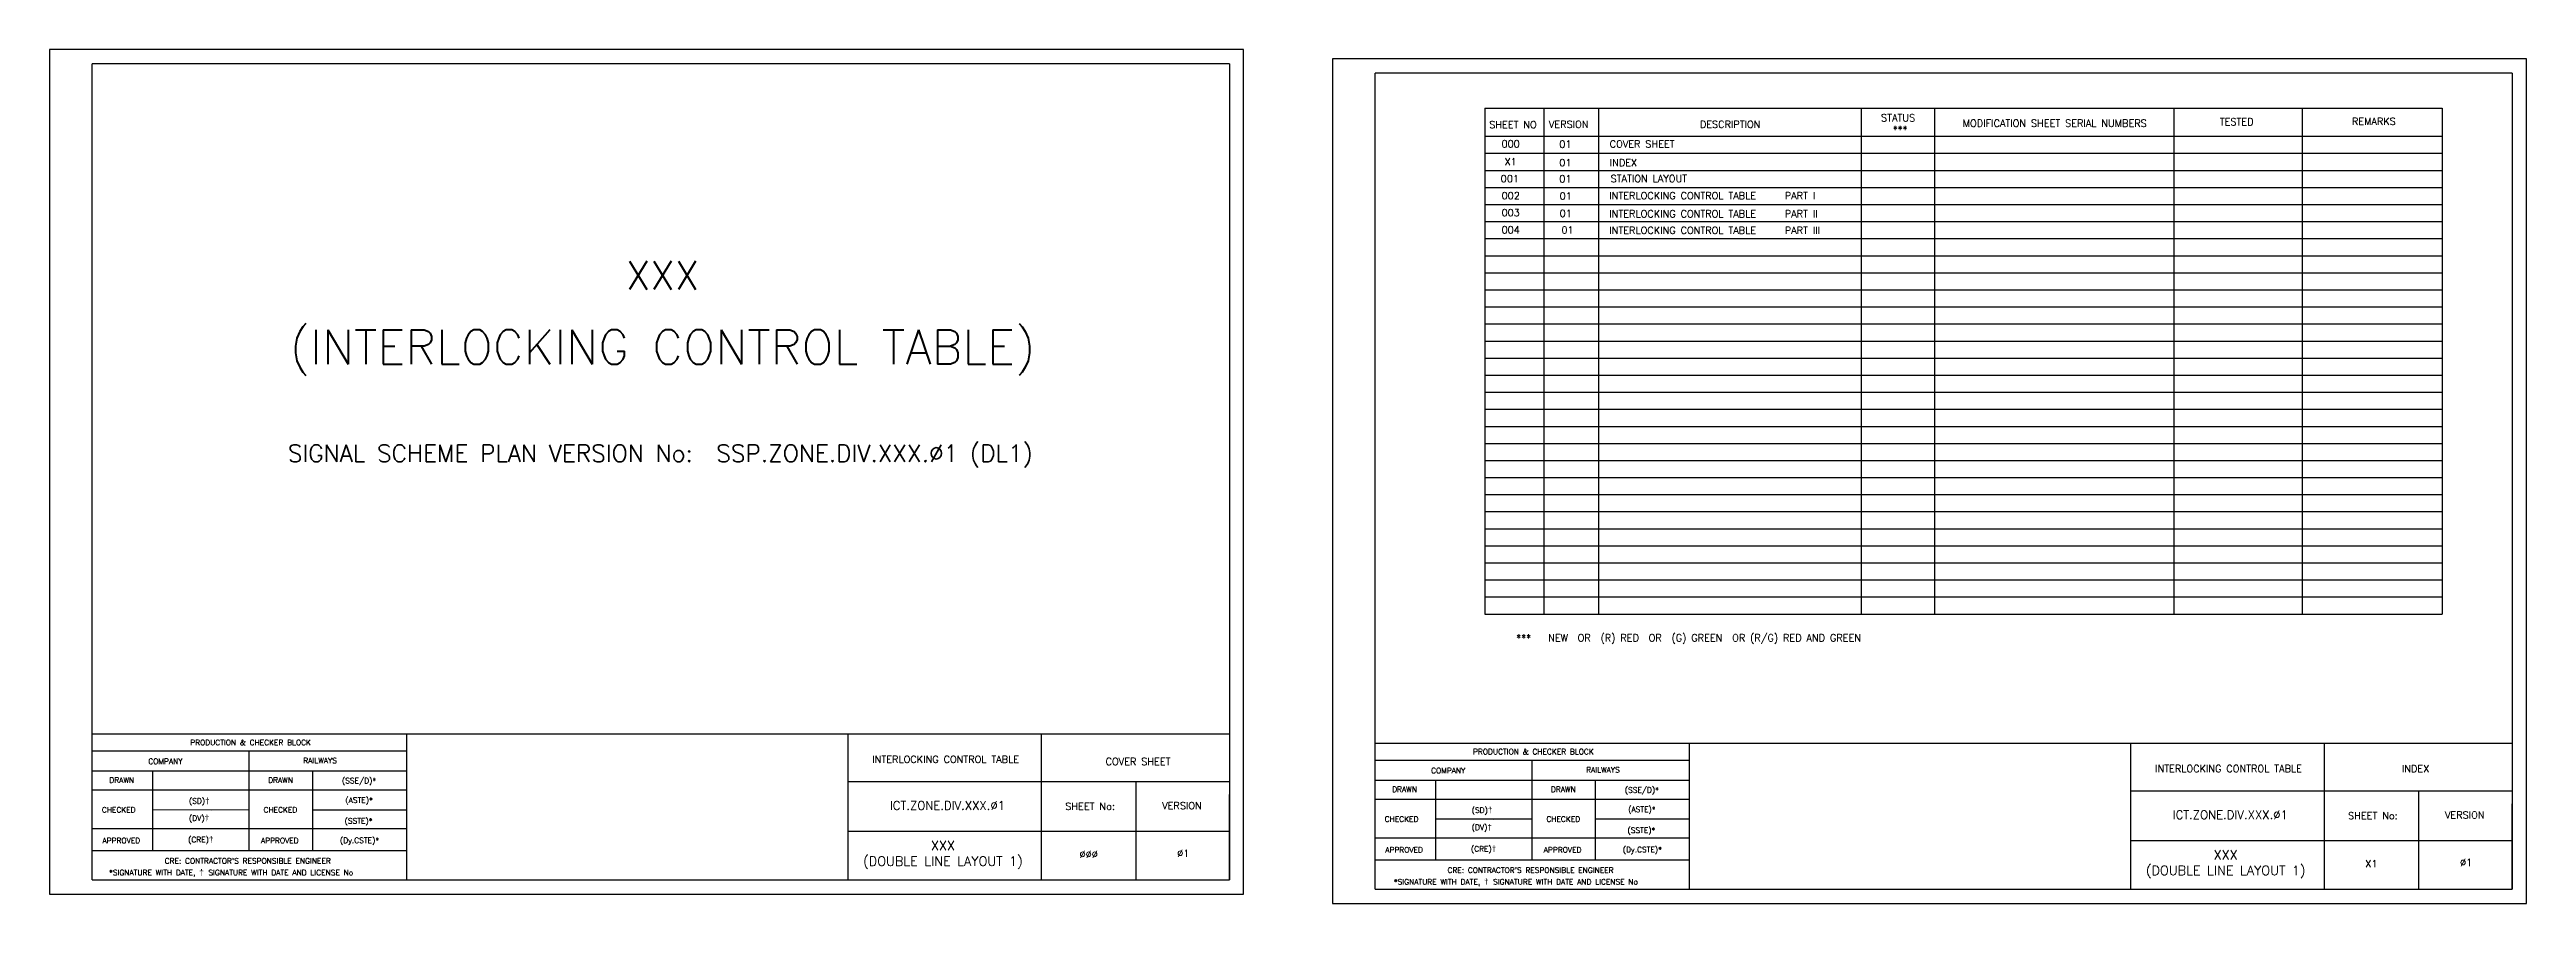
# Model space of a CAD drawing. Header units: inches. Extents: x -19 to 1644, y 43 to 745.
# Drawn here: x 321 to 1193, y 445 to 745 of the extents above; entities that cross this region are included whole.
import ezdxf
from ezdxf.enums import TextEntityAlignment as Align

# ---------------------------------------------------------------- set-up
doc = ezdxf.new("R2010")
doc.units = ezdxf.units.IN
doc.header["$MEASUREMENT"] = 0
doc.styles.add('ROMANS', font='romans.shx', dxfattribs={"height": 2})

msp = doc.modelspace()

# ---------------------------------------------------------------- texts
at = {"color": 0, "style": 'ROMANS'}
for s, p in [('SHEET NO', (836.04, 718.43)), ('VERSION', (855.64, 718.56)), ('DESCRIPTION', (912.43, 718.6)), ('STATUS', (971.51, 720.86)), ('MODIFICATION SHEET SERIAL NUMBERS', (1026.6, 718.96)), ('TESTED', (1090.58, 719.46)), ('REMARKS', (1138.85, 719.64))]:
    msp.add_text(s, height=2.5, dxfattribs=at).set_placement(p, align=Align.MIDDLE)
at = {"style": 'ROMANS'}
for s, height, p in [('***   ', 2.5, (974.79, 716.75)), ('XXX', 10, (536.91, 665.43)), ('(INTERLOCKING CONTROL TABLE)', 12, (536.91, 640.27)), ('SIGNAL SCHEME PLAN VERSION No:  SSP.ZONE.DIV.XXX.Ø1 (DL1)', 6, (536.14, 602.88)), ('***   NEW  OR  (R) RED  OR  (G) GREEN  OR (R/G) RED AND GREEN', 2.5, (897.84, 538)), ('PRODUCTION & CHECKER BLOCK', 1.92, (392.03, 501.21)), ('PRODUCTION & CHECKER BLOCK', 1.92, (843.22, 497.96)), ('DRAWN', 1.92, (346.71, 487.97)), ('COMPANY', 1.92, (362.06, 494.59)), ('DRAWN', 1.92, (402.56, 487.97)), ('RAILWAYS', 1.92, (416.48, 494.85)), ('(SSE/D)*', 1.92, (430.18, 487.77)), ('COMPANY', 1.92, (813.26, 491.34)), ('RAILWAYS', 1.92, (867.68, 491.6)), ('(ASTE)*', 1.92, (430.18, 480.94)), ('DRAWN', 1.92, (797.9, 484.72)), ('DRAWN', 1.92, (853.76, 484.72)), ('(SSE/D)*', 1.92, (881.37, 484.51)), ('CHECKED', 1.92, (345.66, 477.52)), ('CHECKED', 1.92, (402.52, 477.52)), ('(SSTE)*', 1.92, (430.01, 473.62)), ('CHECKED', 1.92, (796.85, 474.27)), ('CHECKED', 1.92, (853.72, 474.27)), ('(SSTE)*', 1.92, (881.21, 470.36)), ('(ASTE)*', 1.92, (881.37, 477.69)), ('APPROVED', 1.92, (346.56, 466.72)), ('APPROVED', 1.92, (402.3, 466.72)), ('(Dy.CSTE)*', 1.92, (430.34, 466.79)), ('APPROVED', 1.92, (797.75, 463.46)), ('APPROVED', 1.92, (853.49, 463.46)), ('(Dy.CSTE)*', 1.92, (881.54, 463.54)), ("CRE: CONTRACTOR'S RESPONSIBLE ENGINEER", 1.92, (391.03, 459.56)), ("CRE: CONTRACTOR'S RESPONSIBLE ENGINEER", 1.92, (842.22, 456.31))]:
    msp.add_text(s, height=height, dxfattribs=at).set_placement(p, align=Align.MIDDLE_CENTER)
at = {"color": 0, "style": 'ROMANS'}
for s, p in [('000', (835.21, 711.71)), ('X1', (835.21, 705.44)), ('01', (854.45, 705.12)), ('01', (854.49, 711.59)), ('001', (834.94, 699.47)), ('01', (854.47, 699.4)), ('003', (835.23, 687.47)), ('002', (835.25, 693.47)), ('01', (854.58, 687.23)), ('01', (854.6, 693.4)), ('004', (835.23, 681.47)), ('01 ', (856.09, 681.4))]:
    msp.add_text(s, height=2.5, dxfattribs=at).set_placement(p, align=Align.MIDDLE_CENTER)
for s, p in [('COVER SHEET', (870.07, 711.62)), ('INDEX', (870.07, 705.06)), ('STATION LAYOUT', (870.38, 699.5)), ('INTERLOCKING CONTROL TABLE   PART I', (869.92, 693.45)), ('INTERLOCKING CONTROL TABLE   PART II', (869.92, 687.1)), ('INTERLOCKING CONTROL TABLE   PART III', (869.92, 681.28))]:
    msp.add_text(s, height=2.5, dxfattribs=at).set_placement(p, align=Align.MIDDLE_LEFT)
at = {"lineweight": -2, "style": 'ROMANS'}
for s, height, p in [('INTERLOCKING CONTROL TABLE', 2.5, (636.51, 495.29)), ('COVER SHEET', 2.5, (704.16, 494.51)), ('INTERLOCKING CONTROL TABLE', 2.5, (1087.71, 492.04)), ('INDEX ', 2.5, (1154.36, 491.97)), ('ICT.ZONE.DIV.XXX.Ø1', 3, (637.13, 479.05)), ('SHEET No:', 2.5, (687.31, 478.74)), ('VERSION', 2.5, (719.61, 478.97)), ('ICT.ZONE.DIV.XXX.Ø1', 3, (1088.32, 475.79)), ('SHEET No:', 2.5, (1138.5, 475.49)), ('VERSION', 2.5, (1170.8, 475.72)), ('ØØØ ', 2.5, (687.65, 461.88)), ('Ø1', 2.5, (720.07, 462.26)), ('X1 ', 2.5, (1138.84, 458.63)), ('Ø1', 2.5, (1171.27, 459))]:
    msp.add_text(s, height=height, dxfattribs=at).set_placement(p, align=Align.MIDDLE_CENTER)
at = {"char_height": 1.92, "attachment_point": 1, "style": 'ROMANS'}
for s, width, insert in [('(SD){\\fArial|b0|i0|c0|p34;\\H1.08333x;†}', 8.1172, (370.34, 481.77)), ('(DV){\\fArial|b0|i0|c0|p34;\\H1.08333x;†}', 8.1172, (370.34, 475.72)), ('(SD){\\fArial|b0|i0|c0|p34;\\H1.08333x;†}', 8.1172, (821.54, 478.52)), ('(DV){\\fArial|b0|i0|c0|p34;\\H1.08333x;†}', 8.1172, (821.54, 472.47)), ('(CRE){\\fArial|b0|i0|c0|p34;\\H1.08333x;†}', 8.1172, (370.05, 468.18)), ('(CRE){\\fArial|b0|i0|c0|p34;\\H1.08333x;†}', 8.1172, (821.25, 464.93)), ('\\pi-5.76,l9.6,t9.6;*SIGNATURE WITH DATE, {\\fArial|b0|i0|c0|p34;\\H1.08333x;†  }SIGNATURE WITH DATE AND LICENSE No', 115.6915, (338.43, 456.58)), ('\\pi-5.76,l9.6,t9.6;*SIGNATURE WITH DATE, {\\fArial|b0|i0|c0|p34;\\H1.08333x;†  }SIGNATURE WITH DATE AND LICENSE No', 113.7459, (790.31, 453.33))]:
    msp.add_mtext_dynamic_manual_height_columns(s, width=width, gutter_width=12.5, heights=[0], dxfattribs=dict(at, insert=insert))
at = {"char_height": 3.3, "width": 68.7221, "attachment_point": 2, "style": 'ROMANS'}
for insert in [(635.54, 466.64), (1086.73, 463.39)]:
    msp.add_mtext('XXX\\P(DOUBLE LINE LAYOUT 1)', dxfattribs=dict(at, insert=insert))

# ---------------------------------------------------------------- linework, layer by layer
at = {"lineweight": -2}
for p, q in [((741.31, 744.86), (321.31, 744.86)), ((321.31, 744.86), (321.31, 447.86)), ((741.31, 447.86), (741.31, 744.86)), ((1192.51, 741.61), (772.51, 741.61)), ((772.51, 741.61), (772.51, 444.61)), ((1192.51, 444.61), (1192.51, 741.61)), ((336.31, 452.86), (336.31, 739.86)), ((736.31, 739.86), (736.31, 452.86)), ((787.51, 449.61), (787.51, 736.61)), ((1187.51, 736.61), (1187.51, 449.61)), ((602.17, 453.15), (602.17, 504.21)), ((1053.36, 449.89), (1053.36, 500.96)), ((602.17, 487.48), (736.13, 487.48)), ((1053.36, 484.23), (1187.32, 484.23)), ((602.17, 470.03), (736.31, 470.03)), ((1053.36, 466.78), (1187.51, 466.78)), ((321.31, 447.86), (741.31, 447.86)), ((772.51, 444.61), (1192.51, 444.61))]:
    msp.add_line(p, q, dxfattribs=at)
at = {"linetype": 'Continuous', "lineweight": -2}
for p, q in [((736.31, 739.86), (336.31, 739.86)), ((1187.51, 736.61), (787.51, 736.61)), ((670.25, 453.15), (670.25, 504.21)), ((1121.44, 449.89), (1121.44, 500.96)), ((736.31, 452.86), (736.31, 482.86)), ((1187.51, 449.61), (1187.51, 479.61)), ((336.31, 452.86), (618.31, 452.86)), ((336.31, 452.86), (736.31, 452.86)), ((787.51, 449.61), (1069.51, 449.61)), ((787.51, 449.61), (1187.51, 449.61))]:
    msp.add_line(p, q, dxfattribs=at)
at = {"color": 0}
for p, q in [((826.1, 724.21), (1162.8, 724.21)), ((846.86, 724.04), (846.86, 546.37)), ((866.11, 724.21), (866.11, 546.37)), ((958.55, 724.21), (958.55, 546.37)), ((984.32, 724.21), (984.32, 546.37)), ((1068.49, 724.21), (1068.49, 546.37)), ((1113.64, 724.21), (1113.64, 546.37)), ((1162.8, 724.21), (1162.8, 546.37)), ((826.1, 714.37), (1162.8, 714.37)), ((826.1, 708.37), (1162.8, 708.37)), ((826.1, 702.37), (1162.8, 702.37)), ((826.1, 696.37), (1162.8, 696.37)), ((826.1, 690.37), (1162.8, 690.37)), ((826.1, 684.37), (1162.8, 684.37)), ((826.1, 678.37), (1162.8, 678.37)), ((826.1, 672.37), (1162.8, 672.37)), ((826.1, 666.37), (1162.8, 666.37)), ((826.1, 660.37), (1162.8, 660.37)), ((826.1, 654.37), (1162.8, 654.37)), ((826.1, 648.37), (1162.8, 648.37)), ((826.1, 642.37), (1162.8, 642.37)), ((826.1, 636.37), (1162.8, 636.37)), ((826.1, 630.37), (1162.8, 630.37)), ((826.1, 624.37), (1162.8, 624.37)), ((826.1, 618.37), (1162.8, 618.37)), ((826.1, 612.37), (1162.8, 612.37)), ((826.1, 606.37), (1162.8, 606.37)), ((826.1, 600.37), (1162.8, 600.37)), ((826.1, 594.37), (1162.8, 594.37)), ((826.1, 588.37), (1162.8, 588.37)), ((826.1, 582.37), (1162.8, 582.37)), ((826.1, 576.37), (1162.8, 576.37)), ((826.1, 570.37), (1162.8, 570.37)), ((826.1, 564.37), (1162.8, 564.37)), ((826.1, 558.37), (1162.8, 558.37)), ((826.1, 552.37), (1162.8, 552.37)), ((826.1, 546.37), (1162.8, 546.37)), ((826.1, 546.37), (1162.8, 546.37)), ((826.1, 546.37), (1162.8, 546.37))]:
    msp.add_line(p, q, dxfattribs=at)
for p, q in [((826.1, 724.21), (826.1, 546.37)), ((369.49, 498.15), (336.24, 498.15)), ((336.31, 504.21), (736.31, 504.21)), ((446.85, 498.15), (369.49, 498.15)), ((391.45, 498.15), (391.45, 463.06)), ((446.85, 504.21), (446.85, 452.86)), ((787.51, 500.96), (1187.51, 500.96)), ((898.04, 500.96), (898.04, 449.61)), ((369.49, 491.11), (336.24, 491.11)), ((357.69, 463.06), (357.69, 491.11)), ((446.85, 491.1), (369.49, 491.11)), ((413.89, 463.05), (413.89, 491.11)), ((820.68, 494.9), (787.44, 494.9)), ((898.04, 494.89), (820.68, 494.9)), ((842.64, 494.9), (842.64, 459.8)), ((369.49, 484.44), (336.24, 484.44)), ((446.85, 484.44), (369.49, 484.44)), ((703.35, 487.48), (703.35, 452.86)), ((820.68, 487.86), (787.44, 487.86)), ((820.68, 481.19), (787.44, 481.19)), ((808.88, 459.8), (808.88, 487.86)), ((898.04, 487.85), (820.68, 487.86)), ((898.04, 481.18), (820.68, 481.19)), ((865.08, 459.8), (865.08, 487.86)), ((1154.55, 484.23), (1154.55, 449.61)), ((369.49, 470.8), (336.24, 470.8)), ((391.45, 477.46), (357.69, 477.47)), ((446.85, 470.79), (369.49, 470.8)), ((378.15, 477.32), (378.15, 477.32)), ((446.85, 477.46), (413.89, 477.46)), ((842.64, 474.21), (808.88, 474.21)), ((829.34, 474.06), (829.34, 474.06)), ((898.04, 474.21), (865.08, 474.21)), ((369.49, 463.06), (336.24, 463.06)), ((446.85, 463.05), (369.49, 463.06)), ((820.68, 467.55), (787.44, 467.55)), ((898.04, 467.54), (820.68, 467.55)), ((820.68, 459.8), (787.44, 459.81)), ((898.04, 459.8), (820.68, 459.8))]:
    msp.add_line(p, q)

msp.set_redraw_order([(e.dxf.handle, doc.entitydb.next_handle()) for e in msp.query("TEXT MTEXT ATTDEF DIMENSION ARC_DIMENSION")])  # texts and dimensions are drawn at this point

doc.saveas('drawing.dxf')
